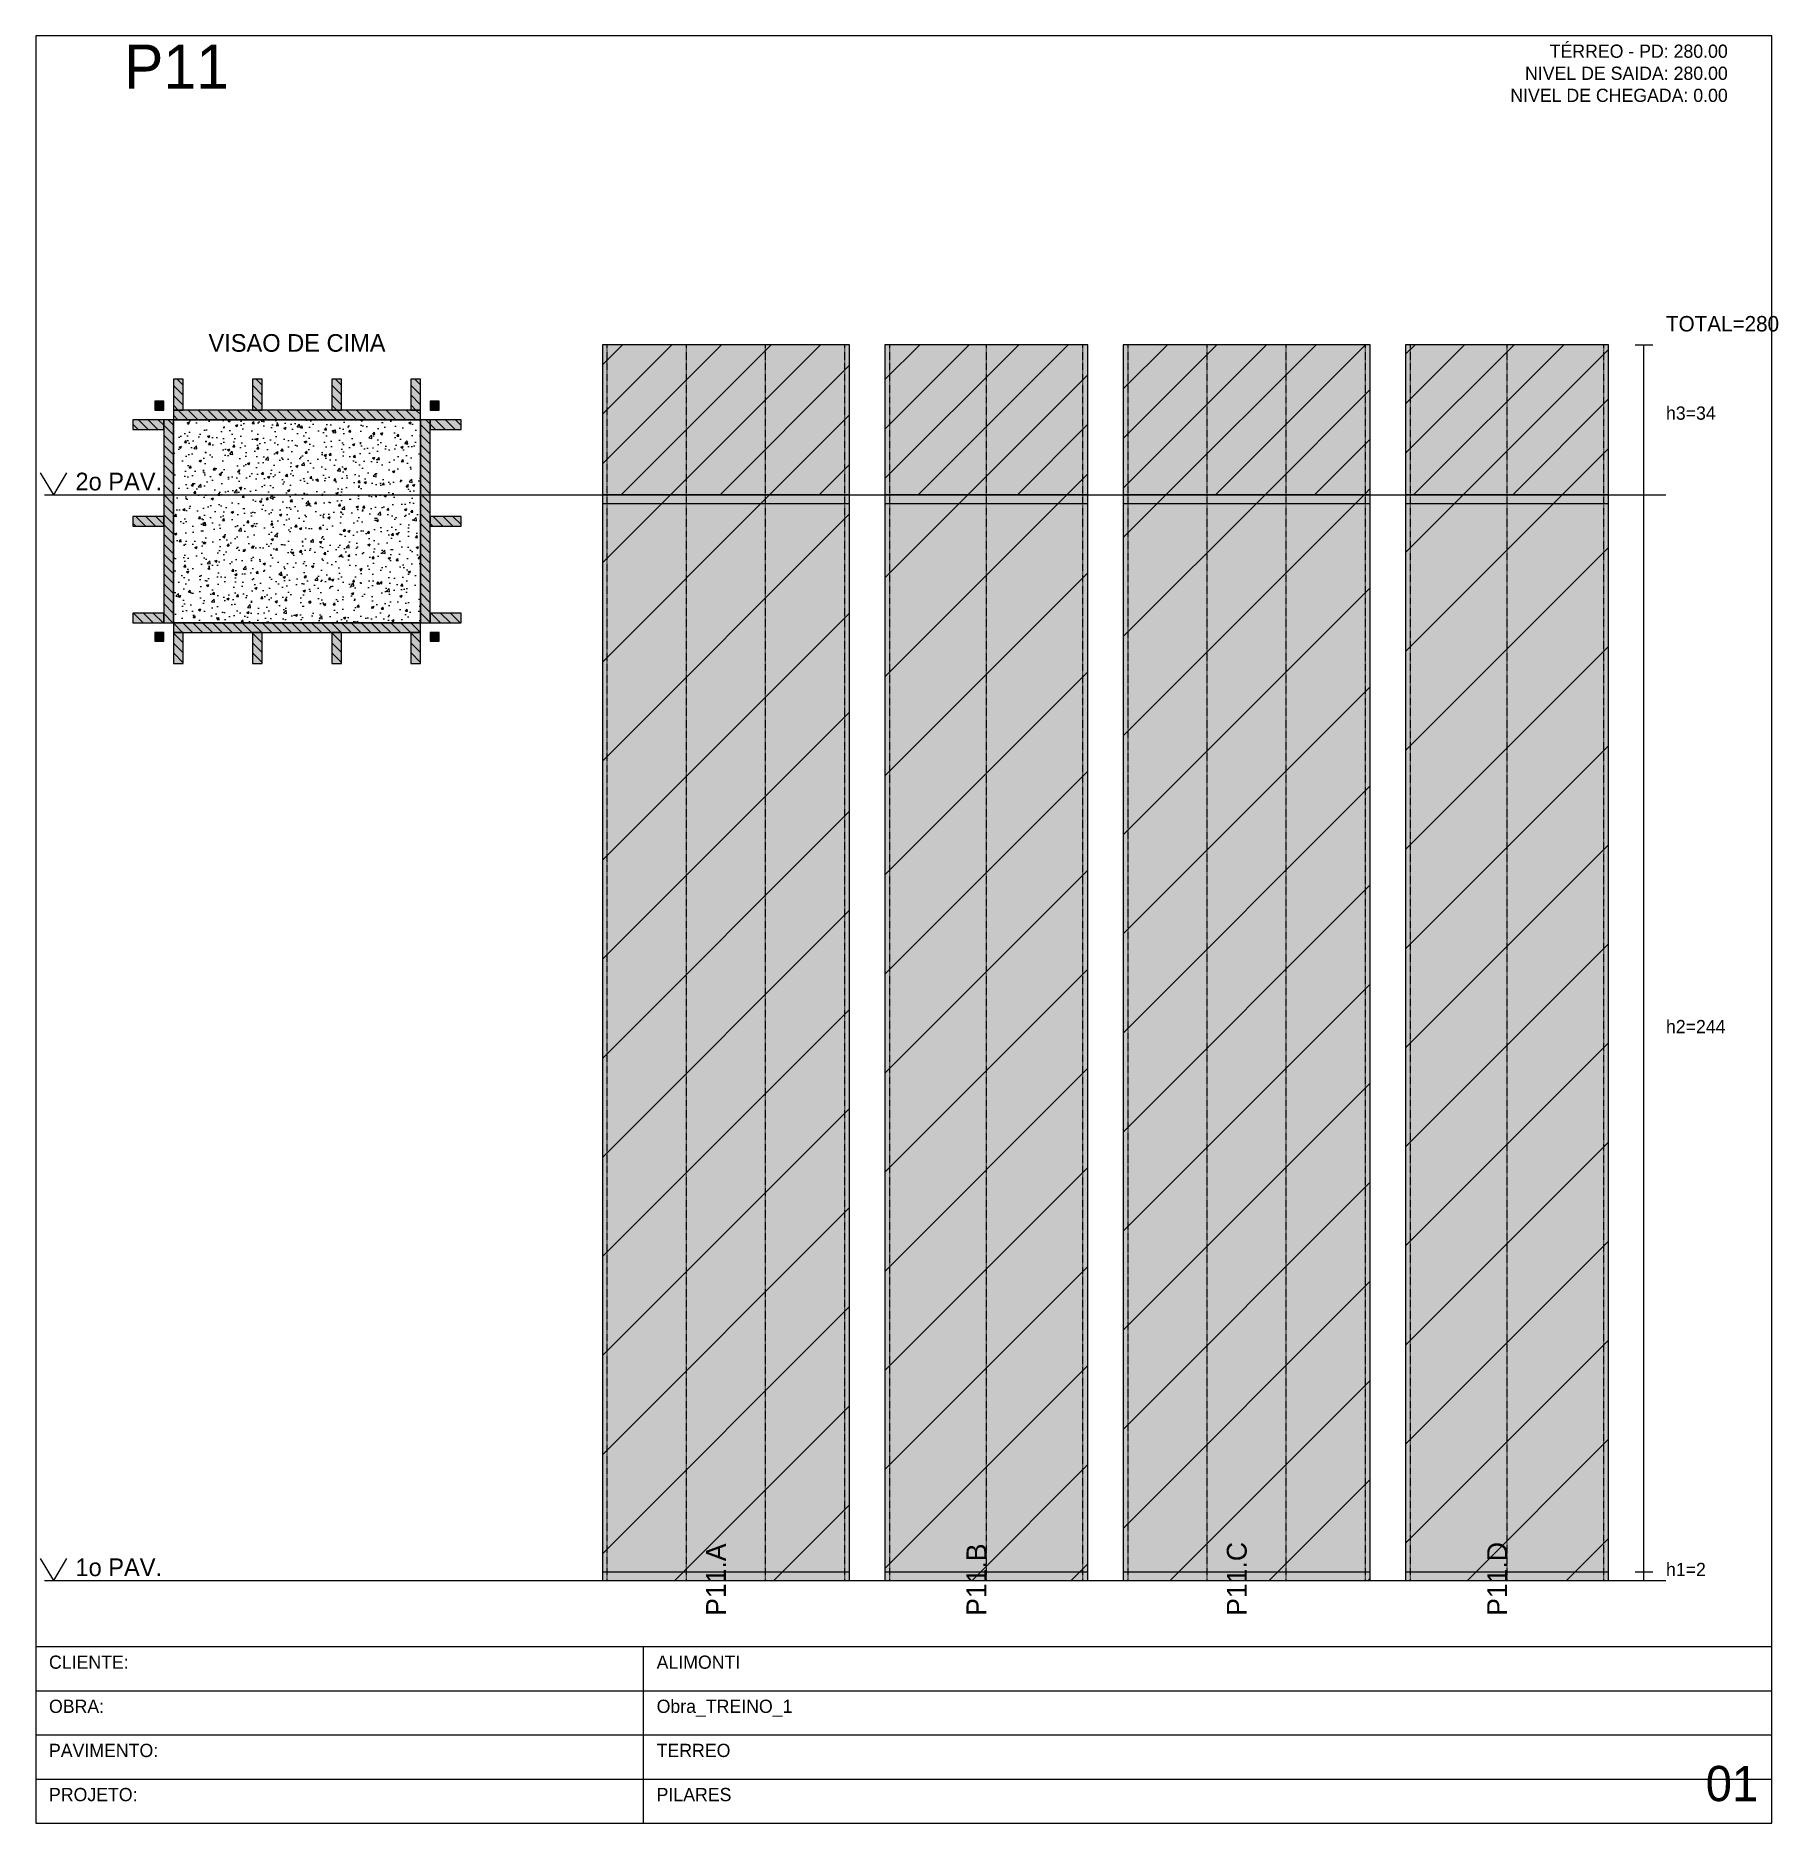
# Model space of a CAD drawing. Header units: metres. Extents: x 0 to 2088, y 0 to 2105.
# Drawn here: x 0 to 394.8, y 0 to 405 of the extents above; entities that cross this region are included whole.
import ezdxf
from ezdxf.enums import TextEntityAlignment as Align

# ---------------------------------------------------------------- set-up
doc = ezdxf.new("R2010")
doc.units = ezdxf.units.M
doc.linetypes.add('HIDDEN', pattern=[0.36, 0.12, -0.06, 0.12, -0.06])
for name, color, linetype in [('BORDA_CELULA', 9, 'Continuous'), ('CARIMBO', 9, 'Continuous'), ('CHAPA', 1, 'Continuous'), ('CONCRETO', 4, 'Continuous'), ('COTA', 241, 'Continuous'), ('Hachura', 251, 'Continuous'), ('LABEL_ID', 3, 'Continuous'), ('Nivel', 4, 'Continuous'), ('NOMENCLATURA', 1, 'Continuous'), ('Paineis', 200, 'Continuous'), ('SARR_2.2x7', 40, 'Continuous'), ('Texto Secao', 2, 'Continuous'), ('TEXTO_GERAL', 2, 'Continuous')]:
    doc.layers.add(name, color=color, linetype=linetype)

msp = doc.modelspace()

# ---------------------------------------------------------------- texts
at = {"layer": 'CARIMBO', "color": 9}
for s, p in [('CLIENTE:', (3, 35)), ('OBRA:', (3, 25)), ('PAVIMENTO:', (3, 15)), ('PROJETO:', (3, 5))]:
    msp.add_text(s, height=3, dxfattribs=at).set_placement(p)
at = {"layer": 'COTA', "color": 8}
for s, height, p in [('TOTAL=280', 3.5, (369.4, 338)), ('h3=34', 3, (369.4, 318)), ('h2=244', 3, (369.4, 179)), ('h1=2', 3, (369.4, 56))]:
    msp.add_text(s, height=height, dxfattribs=at).set_placement(p)
at = {"layer": 'LABEL_ID', "color": 3}
msp.add_text('01', height=8, dxfattribs=at).set_placement((378.4, 5))
at = {"layer": 'Nivel', "color": 4}
for s, p in [('2o PAV.', (9, 302)), ('1o PAV.', (9, 56))]:
    msp.add_text(s, height=4, dxfattribs=at).set_placement(p)
at = {"layer": 'NOMENCLATURA', "color": 1}
msp.add_text('P11', height=10, dxfattribs=at).set_placement((20, 393))
at = {"layer": 'Texto Secao', "color": 2}
msp.add_text('VISAO DE CIMA', height=4, dxfattribs=at).set_placement((59.2, 332.2), align=Align.BOTTOM_CENTER)
for s, p in [('P11.A', (156.4, 47)), ('P11.B', (215.4, 47)), ('P11.C', (274.4, 47)), ('P11.D', (333.4, 47))]:
    msp.add_text(s, height=4.5, rotation=90, dxfattribs=at).set_placement(p)
at = {"layer": 'TEXTO_GERAL', "color": 2}
for s, p in [('TÉRREO - PD: 280.00', (383.4, 400)), ('NIVEL DE SAIDA: 280.00', (383.4, 395)), ('NIVEL DE CHEGADA: 0.00', (383.4, 390))]:
    msp.add_text(s, height=3, dxfattribs=at).set_placement(p, align=Align.RIGHT)
for s, p in [('ALIMONTI', (140.69, 35)), ('Obra_TREINO_1', (140.69, 25)), ('TERREO', (140.69, 15)), ('PILARES', (140.69, 5))]:
    msp.add_text(s, height=3, dxfattribs=at).set_placement(p)

# ---------------------------------------------------------------- hatches: boundary and pattern name
at = {"layer": 'CHAPA'}
for points in [[(27, 320.2), (29, 320.2), (29, 322.2), (27, 322.2)], [(89.4, 320.2), (91.4, 320.2), (91.4, 322.2), (89.4, 322.2)], [(27, 267.8), (29, 267.8), (29, 269.8), (27, 269.8)], [(89.4, 267.8), (91.4, 267.8), (91.4, 269.8), (89.4, 269.8)]]:
    msp.add_hatch(color=1, dxfattribs=at).paths.add_polyline_path(points)
at = {"layer": 'COTA'}
h = msp.add_hatch(dxfattribs=at)
h.set_pattern_fill('AR-CONC', scale=0.03)
h.paths.add_polyline_path([(31.2, 272), (87.2, 272), (87.2, 318), (31.2, 318)])
at = {"layer": 'Hachura'}
h = msp.add_hatch(dxfattribs=at)
h.set_pattern_fill('ANSI31', scale=2.5)
h.paths.add_polyline_path([(128.4, 301), (184.4, 301), (184.4, 335), (128.4, 335)])
h = msp.add_hatch(dxfattribs=at)
h.set_pattern_fill('ANSI31', scale=2.5)
h.paths.add_polyline_path([(192.4, 301), (238.4, 301), (238.4, 335), (192.4, 335)])
h = msp.add_hatch(dxfattribs=at)
h.set_pattern_fill('ANSI31', scale=2.5)
h.paths.add_polyline_path([(246.4, 301), (302.4, 301), (302.4, 335), (246.4, 335)])
h = msp.add_hatch(dxfattribs=at)
h.set_pattern_fill('ANSI31', scale=2.5)
h.paths.add_polyline_path([(310.4, 301), (356.4, 301), (356.4, 335), (310.4, 335)])
h = msp.add_hatch(dxfattribs=at)
h.set_pattern_fill('ANSI31', scale=5)
h.paths.add_polyline_path([(128.4, 55), (184.4, 55), (184.4, 301), (128.4, 301)])
h = msp.add_hatch(dxfattribs=at)
h.set_pattern_fill('ANSI31', scale=5)
h.paths.add_polyline_path([(192.4, 55), (238.4, 55), (238.4, 301), (192.4, 301)])
h = msp.add_hatch(dxfattribs=at)
h.set_pattern_fill('ANSI31', scale=5)
h.paths.add_polyline_path([(246.4, 55), (302.4, 55), (302.4, 301), (246.4, 301)])
h = msp.add_hatch(dxfattribs=at)
h.set_pattern_fill('ANSI31', scale=5)
h.paths.add_polyline_path([(310.4, 55), (356.4, 55), (356.4, 301), (310.4, 301)])
at = {"layer": 'Paineis'}
for points in [[(128.4, 301), (184.4, 301), (184.4, 335), (128.4, 335)], [(192.4, 301), (238.4, 301), (238.4, 335), (192.4, 335)], [(246.4, 301), (302.4, 301), (302.4, 335), (246.4, 335)], [(310.4, 301), (356.4, 301), (356.4, 335), (310.4, 335)], [(31.2, 318), (87.2, 318), (87.2, 320.2), (31.2, 320.2)], [(29, 272), (31.2, 272), (31.2, 318), (29, 318)], [(87.2, 272), (89.4, 272), (89.4, 318), (87.2, 318)], [(128.4, 55), (184.4, 55), (184.4, 301), (128.4, 301)], [(192.4, 55), (238.4, 55), (238.4, 301), (192.4, 301)], [(246.4, 55), (302.4, 55), (302.4, 301), (246.4, 301)], [(310.4, 55), (356.4, 55), (356.4, 301), (310.4, 301)], [(31.2, 269.8), (87.2, 269.8), (87.2, 272), (31.2, 272)]]:
    msp.add_hatch(color=7, dxfattribs=at).paths.add_polyline_path(points)
h = msp.add_hatch(dxfattribs=at)
h.set_pattern_fill('ANSI31', scale=0.5, angle=270)
h.paths.add_polyline_path([(31.2, 318), (87.2, 318), (87.2, 320.2), (31.2, 320.2)])
h = msp.add_hatch(dxfattribs=at)
h.set_pattern_fill('ANSI31', scale=0.5, angle=270)
h.paths.add_polyline_path([(29, 272), (31.2, 272), (31.2, 318), (29, 318)])
h = msp.add_hatch(dxfattribs=at)
h.set_pattern_fill('ANSI31', scale=0.5, angle=270)
h.paths.add_polyline_path([(87.2, 272), (89.4, 272), (89.4, 318), (87.2, 318)])
h = msp.add_hatch(dxfattribs=at)
h.set_pattern_fill('ANSI31', scale=0.5, angle=270)
h.paths.add_polyline_path([(31.2, 269.8), (87.2, 269.8), (87.2, 272), (31.2, 272)])
at = {"layer": 'SARR_2.2x7'}
for points in [[(31.2, 320.2), (33.4, 320.2), (33.4, 327.2), (31.2, 327.2)], [(49.13, 320.2), (51.33, 320.2), (51.33, 327.2), (49.13, 327.2)], [(67.07, 320.2), (69.27, 320.2), (69.27, 327.2), (67.07, 327.2)], [(85, 320.2), (87.2, 320.2), (87.2, 327.2), (85, 327.2)], [(22, 315.8), (29, 315.8), (29, 318), (22, 318)], [(89.4, 315.8), (96.4, 315.8), (96.4, 318), (89.4, 318)], [(22, 293.9), (29, 293.9), (29, 296.1), (22, 296.1)], [(89.4, 293.9), (96.4, 293.9), (96.4, 296.1), (89.4, 296.1)], [(22, 272), (29, 272), (29, 274.2), (22, 274.2)], [(89.4, 272), (96.4, 272), (96.4, 274.2), (89.4, 274.2)], [(31.2, 262.8), (33.4, 262.8), (33.4, 269.8), (31.2, 269.8)], [(49.13, 262.8), (51.33, 262.8), (51.33, 269.8), (49.13, 269.8)], [(67.07, 262.8), (69.27, 262.8), (69.27, 269.8), (67.07, 269.8)], [(85, 262.8), (87.2, 262.8), (87.2, 269.8), (85, 269.8)]]:
    msp.add_hatch(color=7, dxfattribs=at).paths.add_polyline_path(points)
h = msp.add_hatch(dxfattribs=at)
h.set_pattern_fill('ANSI31', scale=0.5, angle=270)
h.paths.add_polyline_path([(31.2, 320.2), (33.4, 320.2), (33.4, 327.2), (31.2, 327.2)])
h = msp.add_hatch(dxfattribs=at)
h.set_pattern_fill('ANSI31', scale=0.5, angle=270)
h.paths.add_polyline_path([(49.13, 320.2), (51.33, 320.2), (51.33, 327.2), (49.13, 327.2)])
h = msp.add_hatch(dxfattribs=at)
h.set_pattern_fill('ANSI31', scale=0.5, angle=270)
h.paths.add_polyline_path([(67.07, 320.2), (69.27, 320.2), (69.27, 327.2), (67.07, 327.2)])
h = msp.add_hatch(dxfattribs=at)
h.set_pattern_fill('ANSI31', scale=0.5, angle=270)
h.paths.add_polyline_path([(85, 320.2), (87.2, 320.2), (87.2, 327.2), (85, 327.2)])
h = msp.add_hatch(dxfattribs=at)
h.set_pattern_fill('ANSI31', scale=0.5, angle=270)
h.paths.add_polyline_path([(22, 315.8), (29, 315.8), (29, 318), (22, 318)])
h = msp.add_hatch(dxfattribs=at)
h.set_pattern_fill('ANSI31', scale=0.5, angle=270)
h.paths.add_polyline_path([(89.4, 315.8), (96.4, 315.8), (96.4, 318), (89.4, 318)])
h = msp.add_hatch(dxfattribs=at)
h.set_pattern_fill('ANSI31', scale=0.5, angle=270)
h.paths.add_polyline_path([(22, 293.9), (29, 293.9), (29, 296.1), (22, 296.1)])
h = msp.add_hatch(dxfattribs=at)
h.set_pattern_fill('ANSI31', scale=0.5, angle=270)
h.paths.add_polyline_path([(89.4, 293.9), (96.4, 293.9), (96.4, 296.1), (89.4, 296.1)])
h = msp.add_hatch(dxfattribs=at)
h.set_pattern_fill('ANSI31', scale=0.5, angle=270)
h.paths.add_polyline_path([(22, 272), (29, 272), (29, 274.2), (22, 274.2)])
h = msp.add_hatch(dxfattribs=at)
h.set_pattern_fill('ANSI31', scale=0.5, angle=270)
h.paths.add_polyline_path([(89.4, 272), (96.4, 272), (96.4, 274.2), (89.4, 274.2)])
h = msp.add_hatch(dxfattribs=at)
h.set_pattern_fill('ANSI31', scale=0.5, angle=270)
h.paths.add_polyline_path([(31.2, 262.8), (33.4, 262.8), (33.4, 269.8), (31.2, 269.8)])
h = msp.add_hatch(dxfattribs=at)
h.set_pattern_fill('ANSI31', scale=0.5, angle=270)
h.paths.add_polyline_path([(49.13, 262.8), (51.33, 262.8), (51.33, 269.8), (49.13, 269.8)])
h = msp.add_hatch(dxfattribs=at)
h.set_pattern_fill('ANSI31', scale=0.5, angle=270)
h.paths.add_polyline_path([(67.07, 262.8), (69.27, 262.8), (69.27, 269.8), (67.07, 269.8)])
h = msp.add_hatch(dxfattribs=at)
h.set_pattern_fill('ANSI31', scale=0.5, angle=270)
h.paths.add_polyline_path([(85, 262.8), (87.2, 262.8), (87.2, 269.8), (85, 269.8)])

# ---------------------------------------------------------------- linework, layer by layer
at = {"layer": 'BORDA_CELULA', "color": 9}
msp.add_lwpolyline([(0, 0), (393.4, 0), (393.4, 405), (0, 405)], close=True, dxfattribs=at)
at = {"layer": 'CARIMBO', "color": 40}
for p, q in [((137.69, 0), (137.69, 40)), ((0, 30), (393.4, 30)), ((0, 20), (393.4, 20)), ((0, 10), (393.4, 10))]:
    msp.add_line(p, q, dxfattribs=at)
msp.add_lwpolyline([(0, 0), (393.4, 0), (393.4, 40), (0, 40)], close=True, dxfattribs=at)
at = {"layer": 'CHAPA', "color": 1}
for points in [[(27, 320.2), (29, 320.2), (29, 322.2), (27, 322.2)], [(89.4, 320.2), (91.4, 320.2), (91.4, 322.2), (89.4, 322.2)], [(27, 267.8), (29, 267.8), (29, 269.8), (27, 269.8)], [(89.4, 267.8), (91.4, 267.8), (91.4, 269.8), (89.4, 269.8)]]:
    msp.add_lwpolyline(points, close=True, dxfattribs=at)
at = {"layer": 'CONCRETO', "color": 4}
msp.add_lwpolyline([(31.2, 272), (87.2, 272), (87.2, 318), (31.2, 318)], close=True, dxfattribs=at)
at = {"layer": 'COTA', "color": 8}
for p, q in [((362.4, 335), (366.4, 335)), ((364.4, 55), (364.4, 335)), ((362.4, 301), (366.4, 301)), ((362.4, 301), (366.4, 301)), ((362.4, 57), (366.4, 57)), ((362.4, 57), (366.4, 57)), ((362.4, 55), (366.4, 55))]:
    msp.add_line(p, q, dxfattribs=at)
at = {"layer": 'Nivel', "color": 4}
for p, q in [((1, 306), (4, 301)), ((7, 306), (4, 301)), ((2, 301), (369.4, 301)), ((1, 60), (4, 55)), ((7, 60), (4, 55)), ((2, 55), (369.4, 55))]:
    msp.add_line(p, q, dxfattribs=at)
at = {"layer": 'Paineis'}
for p, q in [((128.4, 299), (184.4, 299)), ((192.4, 299), (238.4, 299)), ((246.4, 299), (302.4, 299)), ((310.4, 299), (356.4, 299)), ((128.4, 57), (184.4, 57)), ((192.4, 57), (238.4, 57)), ((246.4, 57), (302.4, 57)), ((310.4, 57), (356.4, 57))]:
    msp.add_line(p, q, dxfattribs=at)
for points in [[(128.4, 301), (184.4, 301), (184.4, 335), (128.4, 335)], [(192.4, 301), (238.4, 301), (238.4, 335), (192.4, 335)], [(246.4, 301), (302.4, 301), (302.4, 335), (246.4, 335)], [(310.4, 301), (356.4, 301), (356.4, 335), (310.4, 335)], [(31.2, 318), (87.2, 318), (87.2, 320.2), (31.2, 320.2)], [(29, 272), (31.2, 272), (31.2, 318), (29, 318)], [(87.2, 272), (89.4, 272), (89.4, 318), (87.2, 318)], [(128.4, 55), (184.4, 55), (184.4, 301), (128.4, 301)], [(192.4, 55), (238.4, 55), (238.4, 301), (192.4, 301)], [(246.4, 55), (302.4, 55), (302.4, 301), (246.4, 301)], [(310.4, 55), (356.4, 55), (356.4, 301), (310.4, 301)], [(31.2, 269.8), (87.2, 269.8), (87.2, 272), (31.2, 272)]]:
    msp.add_lwpolyline(points, close=True, dxfattribs=at)
at = {"layer": 'SARR_2.2x7', "linetype": 'HIDDEN'}
for p, q in [((129.5, 55), (129.5, 335)), ((147.43, 55), (147.43, 335)), ((165.37, 55), (165.37, 335)), ((183.3, 55), (183.3, 335)), ((193.5, 55), (193.5, 335)), ((215.4, 55), (215.4, 335)), ((237.3, 55), (237.3, 335)), ((247.5, 55), (247.5, 335)), ((265.43, 55), (265.43, 335)), ((283.37, 55), (283.37, 335)), ((301.3, 55), (301.3, 335)), ((311.5, 55), (311.5, 335)), ((333.4, 55), (333.4, 335)), ((355.3, 55), (355.3, 335))]:
    msp.add_line(p, q, dxfattribs=at)
at = {"layer": 'SARR_2.2x7'}
for points in [[(31.2, 320.2), (33.4, 320.2), (33.4, 327.2), (31.2, 327.2)], [(49.13, 320.2), (51.33, 320.2), (51.33, 327.2), (49.13, 327.2)], [(67.07, 320.2), (69.27, 320.2), (69.27, 327.2), (67.07, 327.2)], [(85, 320.2), (87.2, 320.2), (87.2, 327.2), (85, 327.2)], [(22, 315.8), (29, 315.8), (29, 318), (22, 318)], [(89.4, 315.8), (96.4, 315.8), (96.4, 318), (89.4, 318)], [(22, 293.9), (29, 293.9), (29, 296.1), (22, 296.1)], [(89.4, 293.9), (96.4, 293.9), (96.4, 296.1), (89.4, 296.1)], [(22, 272), (29, 272), (29, 274.2), (22, 274.2)], [(89.4, 272), (96.4, 272), (96.4, 274.2), (89.4, 274.2)], [(31.2, 262.8), (33.4, 262.8), (33.4, 269.8), (31.2, 269.8)], [(49.13, 262.8), (51.33, 262.8), (51.33, 269.8), (49.13, 269.8)], [(67.07, 262.8), (69.27, 262.8), (69.27, 269.8), (67.07, 269.8)], [(85, 262.8), (87.2, 262.8), (87.2, 269.8), (85, 269.8)]]:
    msp.add_lwpolyline(points, close=True, dxfattribs=at)

msp.set_redraw_order([(e.dxf.handle, doc.entitydb.next_handle()) for e in msp.query("TEXT MTEXT ATTDEF DIMENSION ARC_DIMENSION")])  # texts and dimensions are drawn at this point

doc.saveas('drawing.dxf')
